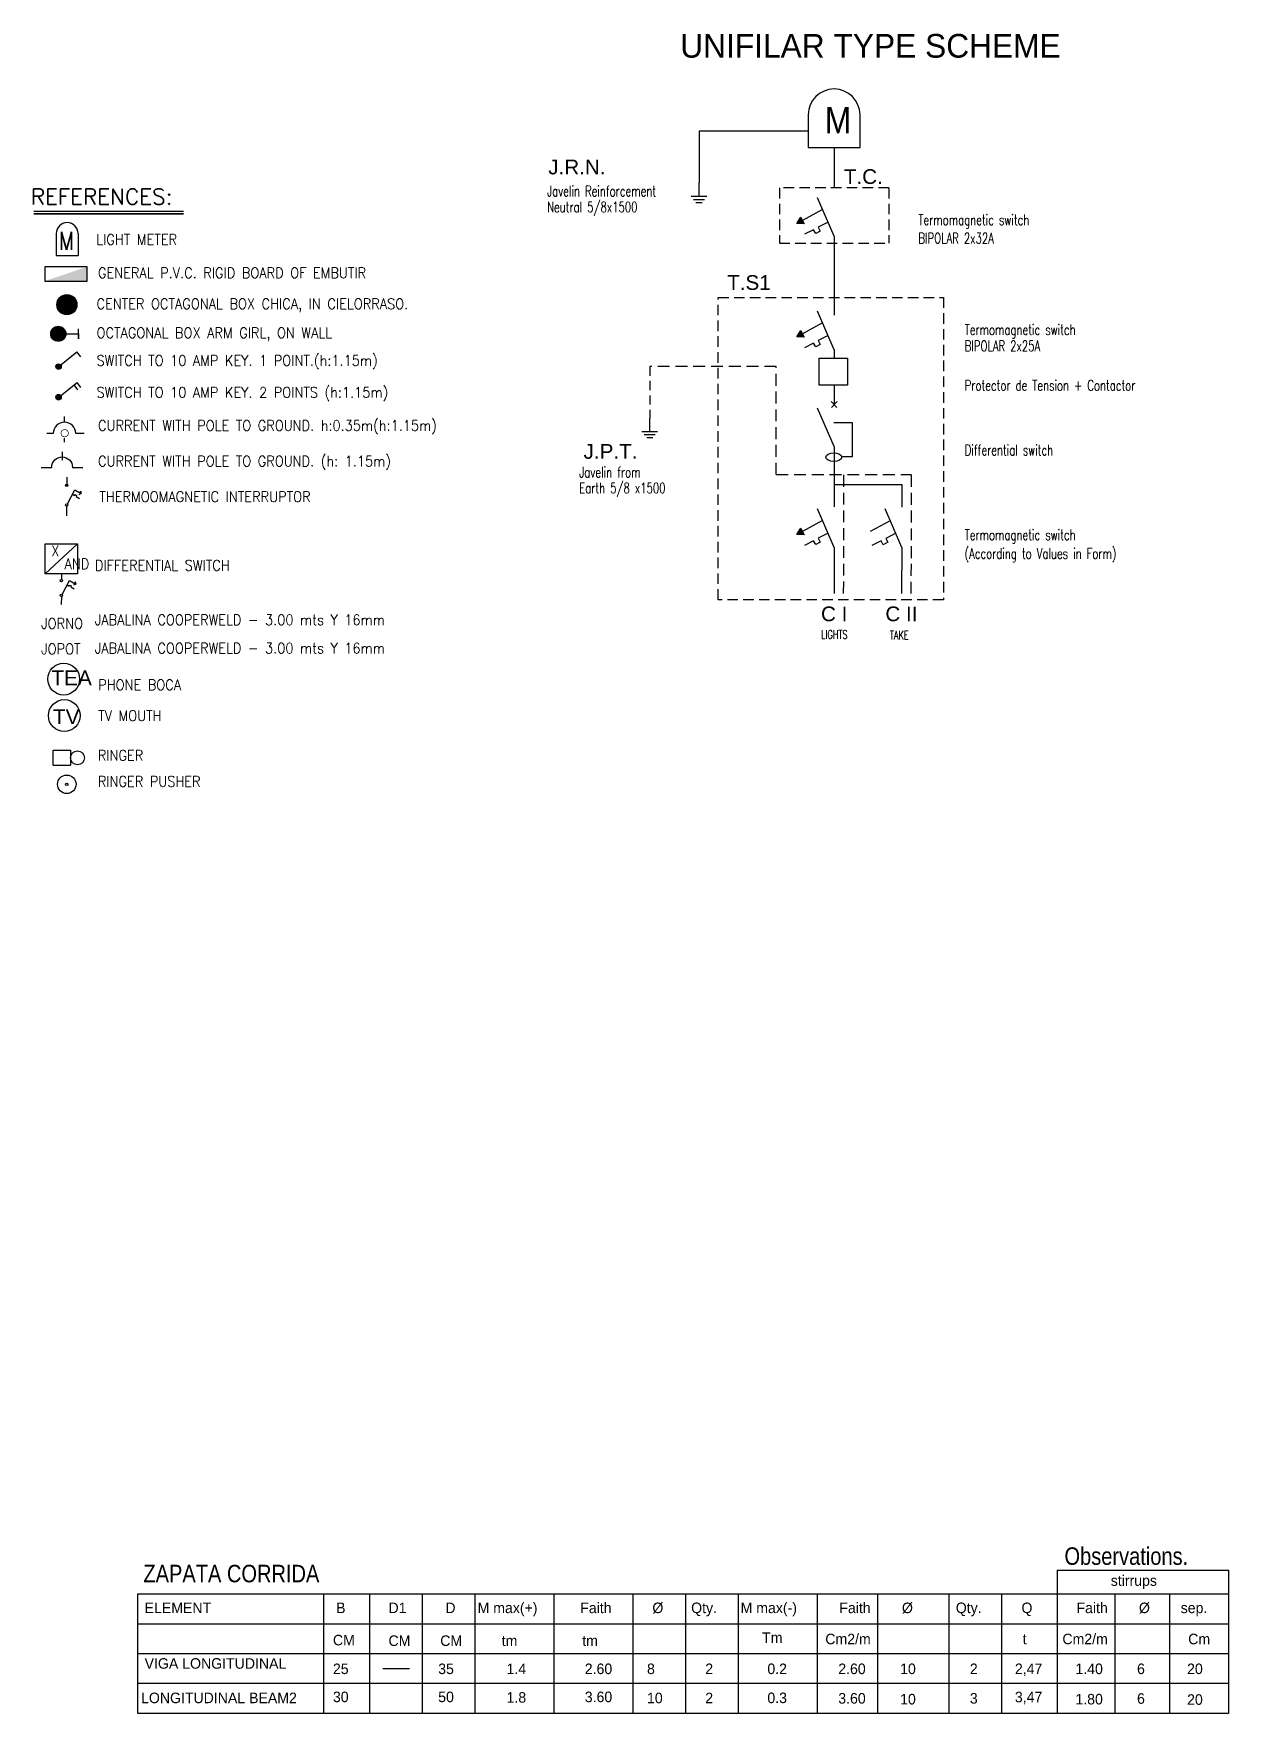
# Model space of a CAD drawing. Header units: millimetres. Extents: x 221 to 543, y -43 to 148.
# Drawn here: x 444.35 to 467.03, y 1.93 to 33.81 of the extents above; entities that cross this region are included whole.
import ezdxf

# ---------------------------------------------------------------- set-up
doc = ezdxf.new("R2010")
doc.units = ezdxf.units.MM
doc.linetypes.add('HIDDEN', pattern=[0.375, 0.25, -0.125])
for name, color, linetype in [('02 Txt texto independiente', 252, 'Continuous'), ('03 I-4 instalacion electrica artefactos', 252, 'Continuous'), ('03 Txt texto referencias instalaciones', 252, 'Continuous'), ('10-INST-ELEC-SIMB', 1, 'Continuous'), ('10-INST-ELEC-TUBO', 1, 'Continuous'), ('cinco', 4, 'Continuous'), ('dos', 2, 'Continuous'), ('electricidad de adad', 20, 'Continuous'), ('Instalación Primaria', 10, 'Continuous'), ('REFERENCIAS', 252, 'Continuous')]:
    doc.layers.add(name, color=color, linetype=linetype)
doc.styles.add('Arial', font='arial.ttf')
doc.styles.add('COTAS', font='ROMANS', dxfattribs={"width": 0.7})
doc.styles.add('NARROW', font='ARIALN.TTF')
doc.styles.add('REFERENCIAS', font='', dxfattribs={"width": 0.8})
doc.styles.add('ROMANS', font='romans.shx', dxfattribs={"width": 0.85})
doc.styles.get('REFERENCIAS').set_extended_font_data('AvantGarde Bk BT')

msp = doc.modelspace()

# ---------------------------------------------------------------- texts
at = {"color": 0, "style": 'NARROW'}
for s, p in [('Observations.', (463.922, 4.748)), ('ZAPATA CORRIDA', (446.436, 4.417))]:
    msp.add_text(s, height=0.33228, dxfattribs=at).set_placement(p)
at = {"insert": (456.628, 33.805), "char_height": 0.45, "width": 14.36457, "attachment_point": 1}
msp.add_mtext('{\\fStylus BT|b0|i0|c0|p34;UNIFILAR TYPE SCHEME}', dxfattribs=at)
at = {"layer": '02 Txt texto independiente', "color": 7, "style": 'ROMANS', "width": 0.9}
for s, p in [('LIGHT METER', (445.54, 29.805)), ('GENERAL P.V.C. RIGID BOARD OF EMBUTIR', (445.574, 29.171)), ('CENTER OCTAGONAL BOX CHICA, IN CIELORRASO.', (445.547, 28.583)), ('OCTAGONAL BOX ARM GIRL, ON WALL', (445.547, 28.033)), ('SWITCH TO 10 AMP KEY. 1 POINT.(h:1.15m)', (445.547, 27.508)), ('SWITCH TO 10 AMP KEY. 2 POINTS (h:1.15m)', (445.547, 26.903)), ('CURRENT WITH POLE TO GROUND. h:0.35m(h:1.15m) ', (445.575, 26.274)), ('CURRENT WITH POLE TO GROUND. (h: 1.15m)', (445.575, 25.596)), ('THERMOOMAGNETIC INTERRUPTOR', (445.599, 24.922)), ('DIFFERENTIAL SWITCH', (445.516, 23.618)), ('JABALINA COOPERWELD - 3.00 mts Y 16mm', (445.514, 22.584)), ('JABALINA COOPERWELD - 3.00 mts Y 16mm', (445.514, 22.048)), ('PHONE BOCA', (445.578, 21.35)), ('TV MOUTH', (445.578, 20.766)), ('RINGER', (445.57, 20.013)), ('RINGER PUSHER', (445.57, 19.518))]:
    msp.add_text(s, height=0.2, dxfattribs=at).set_placement(p)
at = {"layer": '03 I-4 instalacion electrica artefactos', "color": 7, "style": 'ROMANS', "width": 0.9}
for s, p in [('X', (444.685, 23.893)), ('AND', (444.938, 23.649)), ('JORNO', (444.495, 22.515)), ('JOPOT', (444.495, 22.033))]:
    msp.add_text(s, height=0.2, dxfattribs=at).set_placement(p)
at = {"layer": '03 Txt texto referencias instalaciones', "color": 7, "style": 'ROMANS'}
msp.add_text('REFERENCES:', height=0.3, dxfattribs=at).set_placement((444.3, 30.568))
at = {"layer": '10-INST-ELEC-SIMB', "style": 'ROMANS', "width": 0.8}
msp.add_text('M', height=0.344, dxfattribs=at).set_placement((444.835, 29.705))
at = {"layer": '10-INST-ELEC-TUBO', "color": 7, "style": 'Arial'}
for s, p in [('J.R.N.', (454.123, 31.14)), ('T.C.', (459.735, 30.958)), ('T.S1', (457.519, 28.947)), ('J.P.T.', (454.793, 25.742)), ('C I', (459.3, 22.658)), ('C I', (459.301, 22.658)), ('C II', (460.522, 22.658))]:
    msp.add_text(s, height=0.28, dxfattribs=at).set_placement(p)
at = {"layer": '10-INST-ELEC-TUBO', "color": 7, "style": 'COTAS', "width": 0.7}
for s, height, p in [('Javelin Reinforcement', 0.2, (454.1, 30.723)), ('Neutral 5/8x1500', 0.2, (454.1, 30.42)), ('Termomagnetic switch', 0.2, (461.149, 30.178)), ('BIPOLAR 2x32A', 0.2, (461.149, 29.828)), ('Termomagnetic switch', 0.2, (462.028, 28.092)), ('BIPOLAR 2x25A', 0.2, (462.028, 27.784)), ('Protector de Tension + Contactor', 0.2, (462.028, 27.036)), ('Differential switch', 0.2, (462.028, 25.807)), ('Javelin from ', 0.2, (454.711, 25.389)), ('Earth 5/8 x1500', 0.2, (454.711, 25.086)), ('Termomagnetic switch', 0.2, (462.028, 24.199)), ('(According to Values in Form)', 0.2, (462.028, 23.845)), ('LIGHTS', 0.16, (459.303, 22.327)), ('TAKE', 0.16, (460.608, 22.314))]:
    msp.add_text(s, height=height, dxfattribs=at).set_placement(p)
at = {"layer": 'dos', "ltscale": 0.5}
for s, p in [('stirrups', (464.801, 4.35, 1.691)), ('ELEMENT', (446.46, 3.832, 1.691)), ('B', (450.095, 3.832, 1.691)), ('D1', (451.09, 3.832, 1.691)), ('D', (452.169, 3.832, 1.691)), ('M max(+)', (452.781, 3.832, 1.691)), ('Faith', (454.729, 3.832, 1.691)), ('Ø', (456.099, 3.832, 1.691)), ('Qty.', (456.835, 3.832, 1.691)), ('M max(-)', (457.774, 3.832, 1.691)), ('Faith', (459.648, 3.832, 1.691)), ('Ø', (460.837, 3.832, 1.691)), ('Qty.', (461.859, 3.832, 1.691)), ('Q', (463.106, 3.832, 1.691)), ('Faith', (464.15, 3.832, 1.691)), ('Ø', (465.336, 3.832, 1.691)), ('sep.', (466.129, 3.832, 1.691)), ('CM', (450.035, 3.22, 1.691)), ('CM', (451.09, 3.209, 1.691)), ('CM', (452.072, 3.209, 1.691)), ('tm', (453.239, 3.209, 1.691)), ('tm', (454.768, 3.209, 1.691)), ('Tm', (458.183, 3.267, 1.691)), ('Cm2/m', (459.382, 3.241, 1.691)), ('t', (463.129, 3.241, 1.691)), ('Cm2/m', (463.883, 3.241, 1.691)), ('Cm', (466.271, 3.241, 1.691)), ('VIGA LONGITUDINAL', (446.46, 2.777, 1.691)), ('25', (450.035, 2.675, 1.691)), ('35', (452.033, 2.675, 1.691)), ('1.4', (453.331, 2.675, 1.691)), ('2.60', (454.816, 2.675, 1.691)), ('8', (455.997, 2.675, 1.691)), ('2', (457.103, 2.675, 1.691)), ('0.2', (458.282, 2.675, 1.691)), ('2.60', (459.628, 2.675, 1.691)), ('10', (460.802, 2.675, 1.691)), ('2', (462.126, 2.675, 1.691)), ('2,47', (462.981, 2.675, 1.691)), ('1.40', (464.13, 2.675, 1.691)), ('6', (465.3, 2.675, 1.691)), ('20', (466.25, 2.675, 1.691)), ('LONGITUDINAL BEAM2', (446.392, 2.123, 1.691)), ('30', (450.035, 2.142, 1.691)), ('50', (452.033, 2.142, 1.691)), ('1.8', (453.331, 2.132, 1.691)), ('3.60', (454.816, 2.142, 1.691)), ('10', (455.997, 2.121, 1.691)), ('2', (457.103, 2.121, 1.691)), ('0.3', (458.282, 2.124, 1.691)), ('3.60', (459.628, 2.115, 1.691)), ('10', (460.802, 2.099, 1.691)), ('3', (462.126, 2.115, 1.691)), ('3,47', (462.981, 2.14, 1.691)), ('1.80', (464.13, 2.099, 1.691)), ('6', (465.3, 2.111, 1.691)), ('20', (466.25, 2.092, 1.691))]:
    msp.add_text(s, height=0.2, dxfattribs=at).set_placement(p)
at = {"layer": 'electricidad de adad', "color": 104, "insert": (444.69, 21.725), "char_height": 0.28258, "width": 1.4027, "attachment_point": 1}
msp.add_mtext('{\\fArial|b0|i0|c0|p34;TEA}', dxfattribs=at)
at = {"layer": 'electricidad de adad', "color": 140, "insert": (444.719, 20.988), "char_height": 0.28258, "width": 1.4027, "attachment_point": 1}
msp.add_mtext('{\\fArial|b0|i0|c0|p34;TV}', dxfattribs=at)
at = {"layer": 'REFERENCIAS', "color": 7, "style": 'REFERENCIAS', "width": 0.9}
msp.add_text('M', height=0.5, dxfattribs=at).set_placement((459.373, 31.916))

# ---------------------------------------------------------------- blocks, each defined once
blk = doc.blocks.new('SEPLN522')
at = {"color": 0}
for p, q in [((-0.145, 0.006), (0.153, 0.006)), ((0.004, 0.006), (0.004, 0.26)), ((-0.1, -0.053), (0.108, -0.053)), ((-0.054, -0.111), (0.062, -0.111))]:
    blk.add_line(p, q, dxfattribs=at)
blk = doc.blocks.new('SEPLN510')
at = {"color": 0}
for p in [(0.043, 0.036), (0.409, 0.205)]:
    blk.add_line(p, (0.332, 0.292), dxfattribs=at)
at = {"color": 0, "const_width": 0.0507}
blk.add_lwpolyline([(-0.02, 0.003, 1), (0.03, 0.003, 1)], format="xyb", close=True, dxfattribs=at)
at = {"color": 0}
blk.add_circle((0.005, 0.003), 0.0507, dxfattribs=at)
blk = doc.blocks.new('SEPLN502')
at = {"color": 0}
for p, q in [((-0.0845, 0), (0.0845, 0)), ((0, 0), (-0.0845, 0)), ((0, 0.2535), (0, 0))]:
    blk.add_line(p, q, dxfattribs=at)
at = {"color": 0, "const_width": 0.12675}
blk.add_lwpolyline([(-0.063375, 0.338, 1), (0.063375, 0.338, 1)], format="xyb", close=True, dxfattribs=at)
at = {"color": 0}
blk.add_circle((0, 0.338), 0.12675, dxfattribs=at)
blk = doc.blocks.new('SEPLN518')
at = {"color": 0}
for radius in [0.127, 0.0169]:
    blk.add_circle((0, 0), radius, dxfattribs=at)
blk = doc.blocks.new('toma 1m')
at = {"layer": '10-INST-ELEC-SIMB'}
blk.add_lwpolyline([(0, 0), (0.0845, 0, -1), (0.2535, 0), (0.338, 0)], format="xyb", dxfattribs=at)
blk.add_lwpolyline([(0.169, 0.12675), (0.169, 0.05915)], dxfattribs=at)

# ---------------------------------------------------------------- hatches: boundary and pattern name
for points in [[(458.981, 30.202), (458.916, 30.328), (458.839, 30.209)], [(458.981, 28.05), (458.916, 28.176), (458.839, 28.056)], [(458.981, 24.299), (458.916, 24.425), (458.839, 24.305)]]:
    msp.add_hatch(color=7).paths.add_polyline_path(points)

# ---------------------------------------------------------------- linework, layer by layer
at = {"color": 7}
for p, q in [((459.057, 32.269), (459.057, 31.647)), ((460.041, 31.647), (460.041, 32.269)), ((456.984, 31.958), (456.984, 30.977)), ((459.057, 31.958), (456.984, 31.958)), ((459.057, 31.647), (460.041, 31.647)), ((459.549, 31.647), (459.549, 30.883)), ((459.549, 29.965), (459.231, 30.696)), ((459.549, 29.965), (459.549, 28.466)), ((459.549, 27.812), (459.231, 28.544)), ((459.549, 27.812), (459.549, 27.654)), ((459.549, 27.142), (459.549, 26.771)), ((459.601, 26.717), (459.492, 26.831)), ((459.498, 26.717), (459.607, 26.831)), ((459.549, 25.972), (459.231, 26.703)), ((459.895, 26.424), (459.543, 26.424)), ((459.895, 25.787), (459.895, 26.424)), ((459.549, 25.972), (459.549, 25.255)), ((459.706, 25.787), (459.895, 25.787)), ((459.549, 25.255), (460.833, 25.255)), ((459.549, 25.255), (459.549, 24.829)), ((460.833, 25.252), (460.833, 24.826)), ((459.549, 24.061), (459.231, 24.793)), ((460.833, 24.058), (460.515, 24.79)), ((459.549, 24.061), (459.547, 23.186)), ((460.833, 24.058), (460.831, 23.183))]:
    msp.add_line(p, q, dxfattribs=at)
at = {"color": 7, "linetype": 'HIDDEN', "ltscale": 0.8}
for p, q in [((460.589, 30.883), (458.51, 30.883)), ((458.51, 30.883), (458.51, 29.832)), ((460.589, 30.883), (460.589, 29.832)), ((458.51, 29.832), (460.589, 29.832))]:
    msp.add_line(p, q, dxfattribs=at)
for p, q in [((447.197, 30.389), (444.358, 30.389)), ((450.981, 2.784), (451.485, 2.784))]:
    msp.add_line(p, q)
at = {"color": 7, "linetype": 'HIDDEN', "ltscale": 0.9}
for p, q in [((458.451, 27.494), (456.049, 27.494)), ((458.451, 25.441), (458.451, 27.494)), ((458.451, 25.441), (461.019, 25.441)), ((459.73, 23.186), (459.735, 25.441)), ((461.014, 23.183), (461.019, 25.438))]:
    msp.add_line(p, q, dxfattribs=at)
at = {"color": 7, "linetype": 'HIDDEN', "ltscale": 0.7}
msp.add_line((456.049, 27.494), (456.049, 26.513), dxfattribs=at)
at = {"color": 7}
for points in [[(458.916, 30.328), (458.981, 30.202), (458.839, 30.209)], [(458.916, 28.176), (458.981, 28.05), (458.839, 28.056)], [(459.268, 27.654), (459.805, 27.654), (459.805, 27.142), (459.268, 27.142)], [(458.916, 24.425), (458.981, 24.299), (458.839, 24.305)]]:
    msp.add_lwpolyline(points, close=True, dxfattribs=at)
at = {"color": 7, "linetype": 'HIDDEN', "ltscale": 0.8}
msp.add_lwpolyline([(457.349, 28.805), (461.624, 28.805), (461.624, 23.066), (457.349, 23.066)], close=True, dxfattribs=at)
at = {"color": 7}
msp.add_arc((459.549, 32.269), 0.492, 0, 180, dxfattribs=at)
msp.add_ellipse((459.543, 25.774), major_axis=(-0.149, 0), ratio=0.545453, dxfattribs=at)
at = {"layer": '03 I-4 instalacion electrica artefactos', "color": 7}
for p, q in [((444.98, 25.395), (444.98, 25.237)), ((445.09, 25.067), (445.128, 25.043)), ((445.128, 25.043), (445.141, 25.063)), ((445.141, 25.063), (445.169, 25.048)), ((445.169, 25.048), (445.159, 25.026)), ((445.159, 25.026), (445.221, 24.99)), ((444.979, 24.843), (444.979, 24.658)), ((444.574, 23.56), (445.184, 24.127)), ((444.879, 23.56), (444.879, 23.451)), ((444.989, 23.35), (445.027, 23.325)), ((445.027, 23.325), (445.04, 23.346)), ((445.04, 23.346), (445.068, 23.33)), ((445.068, 23.33), (445.058, 23.309)), ((445.058, 23.309), (445.12, 23.273)), ((444.879, 23.125), (444.878, 22.978))]:
    msp.add_line(p, q, dxfattribs=at)
for points in [[(444.993, 24.885), (445.134, 25.15), (445.257, 25.081), (445.242, 25.127), (445.257, 25.081), (445.211, 25.058)], [(444.892, 23.167), (445.033, 23.432), (445.156, 23.363), (445.141, 23.409), (445.156, 23.363), (445.11, 23.34)]]:
    msp.add_lwpolyline(points, dxfattribs=at)
msp.add_lwpolyline([(444.574, 24.127), (445.184, 24.127), (445.184, 23.56), (444.574, 23.56)], close=True, dxfattribs=at)
for centre in [(444.98, 25.237), (444.98, 24.866), (444.879, 23.428), (444.879, 23.148)]:
    msp.add_circle(centre, 0.023, dxfattribs=at)
at = {"layer": '03 Txt texto referencias instalaciones', "color": 7}
for points in [[(444.358, 30.44), (447.197, 30.44)], [(444.358, 30.389), (447.197, 30.389)], [(444.358, 30.389), (447.197, 30.389)]]:
    msp.add_lwpolyline(points, dxfattribs=at)
at = {"layer": '10-INST-ELEC-SIMB'}
for p, q in [((444.781, 30.016), (444.781, 29.6)), ((445.197, 30.016), (445.197, 29.6)), ((444.781, 29.6), (445.197, 29.6)), ((444.867, 26.943), (445.176, 27.19)), ((445.194, 27.051), (445.12, 27.144)), ((445.25, 27.097), (445.176, 27.19)), ((444.938, 26.435), (444.938, 26.545)), ((444.724, 26.222), (444.602, 26.222)), ((445.31, 26.222), (445.152, 26.222)), ((444.937, 26.054), (444.937, 26.136))]:
    msp.add_line(p, q, dxfattribs=at)
at = {"layer": '10-INST-ELEC-SIMB', "color": 180, "linetype": 'Continuous', "ltscale": 0.4}
for p, q in [((444.721, 20.209), (445.052, 20.209)), ((444.721, 19.926), (444.721, 20.209)), ((445.052, 20.209), (445.052, 19.926)), ((444.721, 19.926), (445.052, 19.926))]:
    msp.add_line(p, q, dxfattribs=at)
at = {"layer": '10-INST-ELEC-SIMB'}
msp.add_lwpolyline([(444.563, 29.385), (444.563, 29.115), (445.366, 29.115), (445.366, 29.385), (444.563, 29.385)], dxfattribs=at)
for points, const_width in [([(444.889, 28.667, 1), (445.08, 28.667, 1)], 0.191), ([(444.801, 26.912, 1), (444.852, 26.91, 1)], 0.052), ([(444.873, 26.227, 1), (445.012, 26.228, 1)], 0.0126)]:
    msp.add_lwpolyline(points, format="xyb", close=True, dxfattribs=dict(at, const_width=const_width))
for centre, radius in [((444.984, 28.667), 0.191), ((444.826, 26.911), 0.052)]:
    msp.add_circle(centre, radius, dxfattribs=at)
at = {"layer": '10-INST-ELEC-SIMB', "color": 180, "linetype": 'Continuous', "ltscale": 0.4}
msp.add_circle((445.185, 20.067), 0.132, dxfattribs=at)
at = {"layer": '10-INST-ELEC-SIMB'}
for centre, radius, start, end in [((444.989, 30.016), 0.208, 0, 180), ((444.938, 26.221), 0.214, 0.3588, 179.6412)]:
    msp.add_arc(centre, radius, start, end, dxfattribs=at)
msp.add_solid([(445.366, 29.385), (445.366, 29.115), (444.563, 29.115)], dxfattribs=at)
at = {"layer": '10-INST-ELEC-TUBO', "color": 7}
for p, q in [((459.331, 30.472), (458.949, 30.266)), ((459.156, 30.09), (458.984, 30.002)), ((459.199, 30.018), (459.156, 30.09)), ((459.286, 30.064), (459.199, 30.018)), ((459.434, 30.234), (459.246, 30.137)), ((459.246, 30.137), (459.286, 30.064)), ((459.331, 28.319), (458.949, 28.113)), ((459.434, 28.081), (459.246, 27.984)), ((459.156, 27.937), (458.984, 27.85)), ((459.199, 27.865), (459.156, 27.937)), ((459.286, 27.911), (459.199, 27.865)), ((459.246, 27.984), (459.286, 27.911)), ((459.331, 24.569), (458.949, 24.362)), ((460.615, 24.566), (460.234, 24.359)), ((459.434, 24.331), (459.246, 24.234)), ((459.246, 24.234), (459.286, 24.161)), ((460.718, 24.328), (460.531, 24.231)), ((459.156, 24.187), (458.984, 24.099)), ((459.199, 24.114), (459.156, 24.187)), ((459.286, 24.161), (459.199, 24.114)), ((460.44, 24.184), (460.268, 24.096)), ((460.483, 24.111), (460.44, 24.184)), ((460.57, 24.158), (460.483, 24.111)), ((460.531, 24.231), (460.57, 24.158))]:
    msp.add_line(p, q, dxfattribs=at)
at = {"layer": 'cinco', "color": 0, "ltscale": 0.02}
for p, q in [((463.781, 4.649, 1.691), (463.781, 1.929, 1.691)), ((464.879, 4.197, 1.691), (464.879, 1.929, 1.691)), ((465.916, 4.197, 1.691), (465.916, 1.929, 1.691)), ((446.333, 3.631, 1.691), (467.034, 3.631, 1.691)), ((446.333, 3.065, 1.691), (467.034, 3.065, 1.691)), ((467.034, 2.497, 1.691), (446.333, 2.497, 1.691))]:
    msp.add_line(p, q, dxfattribs=at)
at = {"layer": 'cinco', "ltscale": 0.02}
for p, q in [((463.781, 4.649, 1.691), (467.034, 4.649, 1.691)), ((467.034, 4.649), (467.034, 1.929)), ((446.333, 4.197, 1.691), (467.034, 4.197, 1.691)), ((446.333, 1.929, 1.691), (446.333, 4.197, 1.691)), ((467.034, 1.929), (446.333, 1.929))]:
    msp.add_line(p, q, dxfattribs=at)
at = {"layer": 'electricidad de adad', "color": 104}
msp.add_circle((444.923, 21.56), 0.302, dxfattribs=at)
at = {"layer": 'electricidad de adad', "color": 140}
msp.add_circle((444.935, 20.868), 0.302, dxfattribs=at)
at = {"layer": 'Instalación Primaria', "color": 0}
for p, q in [((449.857, 4.197), (449.857, 1.929)), ((450.729, 4.197), (450.729, 1.929)), ((451.729, 4.197), (451.729, 1.929)), ((452.729, 4.197), (452.729, 1.929)), ((454.229, 4.197), (454.229, 1.929)), ((455.729, 4.197), (455.729, 1.929)), ((456.729, 4.197), (456.729, 1.929)), ((457.729, 4.197), (457.729, 1.929)), ((459.229, 4.197), (459.229, 1.929)), ((460.37, 4.197), (460.37, 1.929)), ((461.729, 4.197), (461.729, 1.929)), ((462.729, 4.197), (462.729, 1.929))]:
    msp.add_line(p, q, dxfattribs=at)

# ---------------------------------------------------------------- block references
at = {"color": 7, "linetype": 'HIDDEN', "ltscale": 0.7}
msp.add_blockref('SEPLN522', (456.045, 26.254), dxfattribs=at)
at = {"layer": '10-INST-ELEC-SIMB', "color": 7}
msp.add_blockref('SEPLN522', (456.98, 30.718), dxfattribs=at)
at = {"layer": '10-INST-ELEC-SIMB'}
for name, p, xscale, yscale, zscale, rotation in [('SEPLN502', (445.203, 28.115), 1.132420317058632, 1.132420317058632, 1.132420317058632, 90), ('SEPLN510', (444.821, 27.489), 1.024814766568857, 1.024814766568857, 1.024814766568857, 357.1392367573835)]:
    msp.add_blockref(name, p, dxfattribs=dict(at, xscale=xscale, yscale=yscale, zscale=zscale, rotation=rotation))
at = {"layer": '10-INST-ELEC-SIMB', "color": 180, "linetype": 'Continuous', "ltscale": 0.4, "xscale": 1.383499934867814, "yscale": 1.383499934867814, "zscale": 1.383499934867814}
msp.add_blockref('SEPLN518', (444.982, 19.564), dxfattribs=at)
at = {"layer": 'REFERENCIAS', "xscale": 2.33880572765861, "yscale": 2.33880572765861, "zscale": 2.33880572765861}
msp.add_blockref('toma 1m', (444.498, 25.579), dxfattribs=at)

msp.set_redraw_order([(e.dxf.handle, doc.entitydb.next_handle()) for e in msp.query("TEXT MTEXT ATTDEF DIMENSION ARC_DIMENSION")])  # texts and dimensions are drawn at this point

doc.saveas('drawing.dxf')
